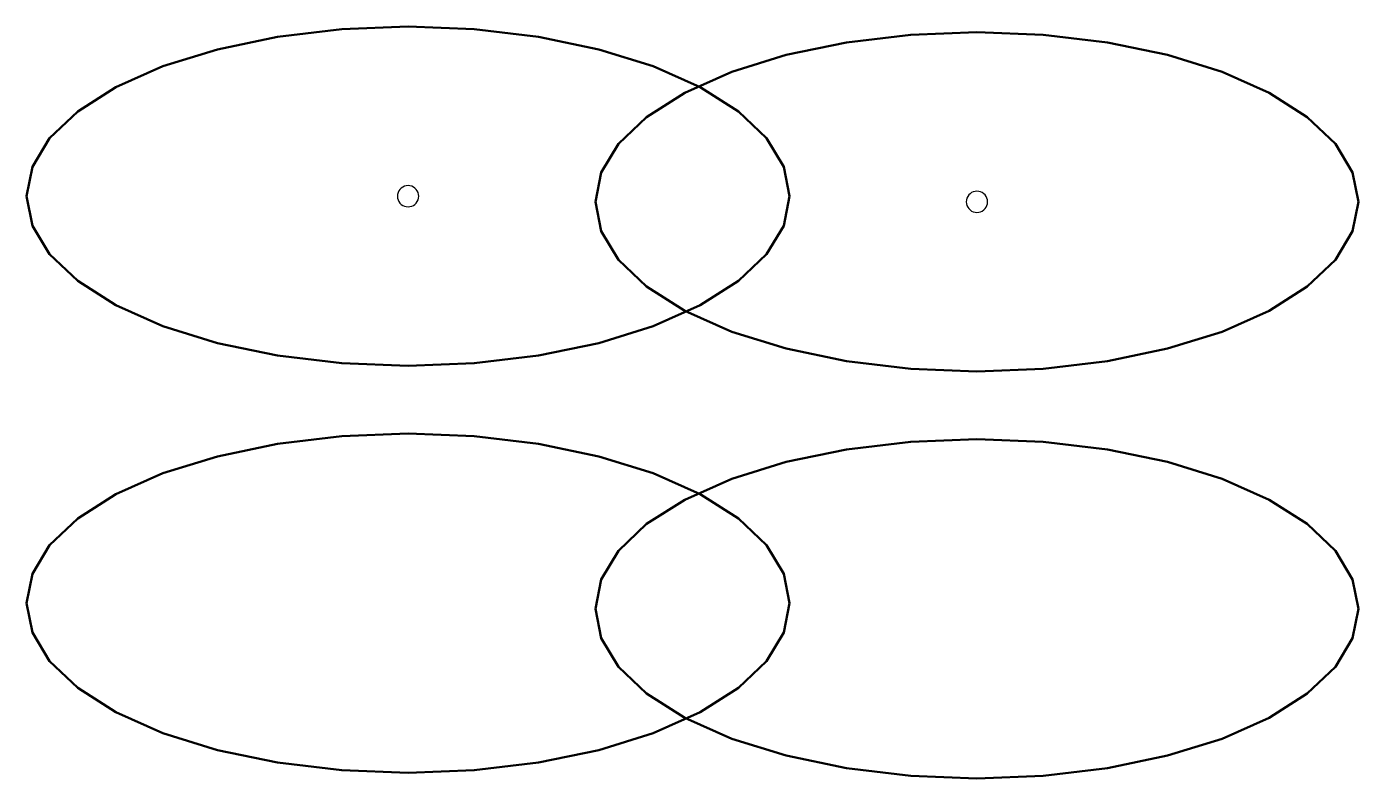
# Model space of a CAD drawing. Header units: millimetres. Extents: x -6563 to 7569, y -5370 to 3454.
# Drawn here: x -3844.2 to -3530, y -427.6 to -250.3 of the extents above; entities that cross this region are included whole.
import ezdxf

# ---------------------------------------------------------------- set-up
doc = ezdxf.new("R2010")
doc.units = ezdxf.units.MM
doc.layers.add('CUT', color=6, linetype='Continuous', lineweight=50)
doc.layers.add('PEN', color=5, linetype='Continuous')

msp = doc.modelspace()

# ---------------------------------------------------------------- linework, layer by layer
at = {"layer": 'CUT'}
for points in [[(-3754.2, -250.28), (-3769.83, -250.89), (-3784.98, -252.69), (-3799.2, -255.64), (-3812.05, -259.64), (-3823.14, -264.57), (-3832.14, -270.28), (-3838.77, -276.6), (-3842.83, -283.34), (-3844.2, -290.28), (-3842.83, -297.23), (-3838.77, -303.96), (-3832.14, -310.28), (-3823.14, -315.99), (-3812.05, -320.92), (-3799.2, -324.92), (-3784.98, -327.87), (-3769.83, -329.67), (-3754.2, -330.28), (-3738.57, -329.67), (-3723.42, -327.87), (-3709.2, -324.92), (-3696.35, -320.92), (-3685.26, -315.99), (-3676.26, -310.28), (-3669.63, -303.96), (-3665.57, -297.23), (-3664.2, -290.28), (-3665.57, -283.34), (-3669.63, -276.6), (-3676.26, -270.28), (-3685.26, -264.57), (-3696.35, -259.64), (-3709.2, -255.64), (-3723.42, -252.69), (-3738.57, -250.89)], [(-3619.98, -251.6), (-3635.61, -252.21), (-3650.76, -254.01), (-3664.98, -256.96), (-3677.83, -260.96), (-3688.92, -265.89), (-3697.92, -271.6), (-3704.55, -277.92), (-3708.61, -284.66), (-3709.98, -291.6), (-3708.61, -298.55), (-3704.55, -305.28), (-3697.92, -311.6), (-3688.92, -317.31), (-3677.83, -322.24), (-3664.98, -326.24), (-3650.76, -329.19), (-3635.61, -330.99), (-3619.98, -331.6), (-3604.35, -330.99), (-3589.2, -329.19), (-3574.98, -326.24), (-3562.13, -322.24), (-3551.03, -317.31), (-3542.03, -311.6), (-3535.41, -305.28), (-3531.34, -298.55), (-3529.98, -291.6), (-3531.34, -284.66), (-3535.41, -277.92), (-3542.03, -271.6), (-3551.03, -265.89), (-3562.13, -260.96), (-3574.98, -256.96), (-3589.2, -254.01), (-3604.35, -252.21)], [(-3754.2, -346.28), (-3769.83, -346.89), (-3784.98, -348.69), (-3799.2, -351.64), (-3812.05, -355.64), (-3823.14, -360.57), (-3832.14, -366.28), (-3838.77, -372.6), (-3842.83, -379.34), (-3844.2, -386.28), (-3842.83, -393.23), (-3838.77, -399.96), (-3832.14, -406.28), (-3823.14, -411.99), (-3812.05, -416.92), (-3799.2, -420.92), (-3784.98, -423.87), (-3769.83, -425.67), (-3754.2, -426.28), (-3738.57, -425.67), (-3723.42, -423.87), (-3709.2, -420.92), (-3696.35, -416.92), (-3685.26, -411.99), (-3676.26, -406.28), (-3669.63, -399.96), (-3665.57, -393.23), (-3664.2, -386.28), (-3665.57, -379.34), (-3669.63, -372.6), (-3676.26, -366.28), (-3685.26, -360.57), (-3696.35, -355.64), (-3709.2, -351.64), (-3723.42, -348.69), (-3738.57, -346.89)], [(-3619.98, -347.6), (-3635.61, -348.21), (-3650.76, -350.01), (-3664.98, -352.96), (-3677.83, -356.96), (-3688.92, -361.89), (-3697.92, -367.6), (-3704.55, -373.92), (-3708.61, -380.66), (-3709.98, -387.6), (-3708.61, -394.55), (-3704.55, -401.28), (-3697.92, -407.6), (-3688.92, -413.31), (-3677.83, -418.24), (-3664.98, -422.24), (-3650.76, -425.19), (-3635.61, -426.99), (-3619.98, -427.6), (-3604.35, -426.99), (-3589.2, -425.19), (-3574.98, -422.24), (-3562.13, -418.24), (-3551.03, -413.31), (-3542.03, -407.6), (-3535.41, -401.28), (-3531.34, -394.55), (-3529.98, -387.6), (-3531.34, -380.66), (-3535.41, -373.92), (-3542.03, -367.6), (-3551.03, -361.89), (-3562.13, -356.96), (-3574.98, -352.96), (-3589.2, -350.01), (-3604.35, -348.21)]]:
    msp.add_lwpolyline(points, close=True, dxfattribs=at)
at = {"layer": 'PEN'}
for points in [[(-3754.2, -287.78), (-3754.63, -287.82), (-3755.06, -287.93), (-3755.45, -288.12), (-3755.81, -288.37), (-3756.12, -288.67), (-3756.37, -289.03), (-3756.55, -289.43), (-3756.66, -289.85), (-3756.7, -290.28), (-3756.66, -290.72), (-3756.55, -291.14), (-3756.37, -291.53), (-3756.12, -291.89), (-3755.81, -292.2), (-3755.45, -292.45), (-3755.06, -292.63), (-3754.63, -292.74), (-3754.2, -292.78), (-3753.77, -292.74), (-3753.35, -292.63), (-3752.95, -292.45), (-3752.59, -292.2), (-3752.29, -291.89), (-3752.04, -291.53), (-3751.85, -291.14), (-3751.74, -290.72), (-3751.7, -290.28), (-3751.74, -289.85), (-3751.85, -289.43), (-3752.04, -289.03), (-3752.29, -288.67), (-3752.59, -288.37), (-3752.95, -288.12), (-3753.35, -287.93), (-3753.77, -287.82)], [(-3619.98, -289.1), (-3620.41, -289.14), (-3620.83, -289.25), (-3621.23, -289.44), (-3621.58, -289.69), (-3621.89, -289.99), (-3622.14, -290.35), (-3622.33, -290.75), (-3622.44, -291.17), (-3622.48, -291.6), (-3622.44, -292.04), (-3622.33, -292.46), (-3622.14, -292.85), (-3621.89, -293.21), (-3621.58, -293.52), (-3621.23, -293.77), (-3620.83, -293.95), (-3620.41, -294.06), (-3619.98, -294.1), (-3619.54, -294.06), (-3619.12, -293.95), (-3618.73, -293.77), (-3618.37, -293.52), (-3618.06, -293.21), (-3617.81, -292.85), (-3617.63, -292.46), (-3617.52, -292.04), (-3617.48, -291.6), (-3617.52, -291.17), (-3617.63, -290.75), (-3617.81, -290.35), (-3618.06, -289.99), (-3618.37, -289.69), (-3618.73, -289.44), (-3619.12, -289.25), (-3619.54, -289.14)]]:
    msp.add_lwpolyline(points, close=True, dxfattribs=at)

doc.saveas('drawing.dxf')
